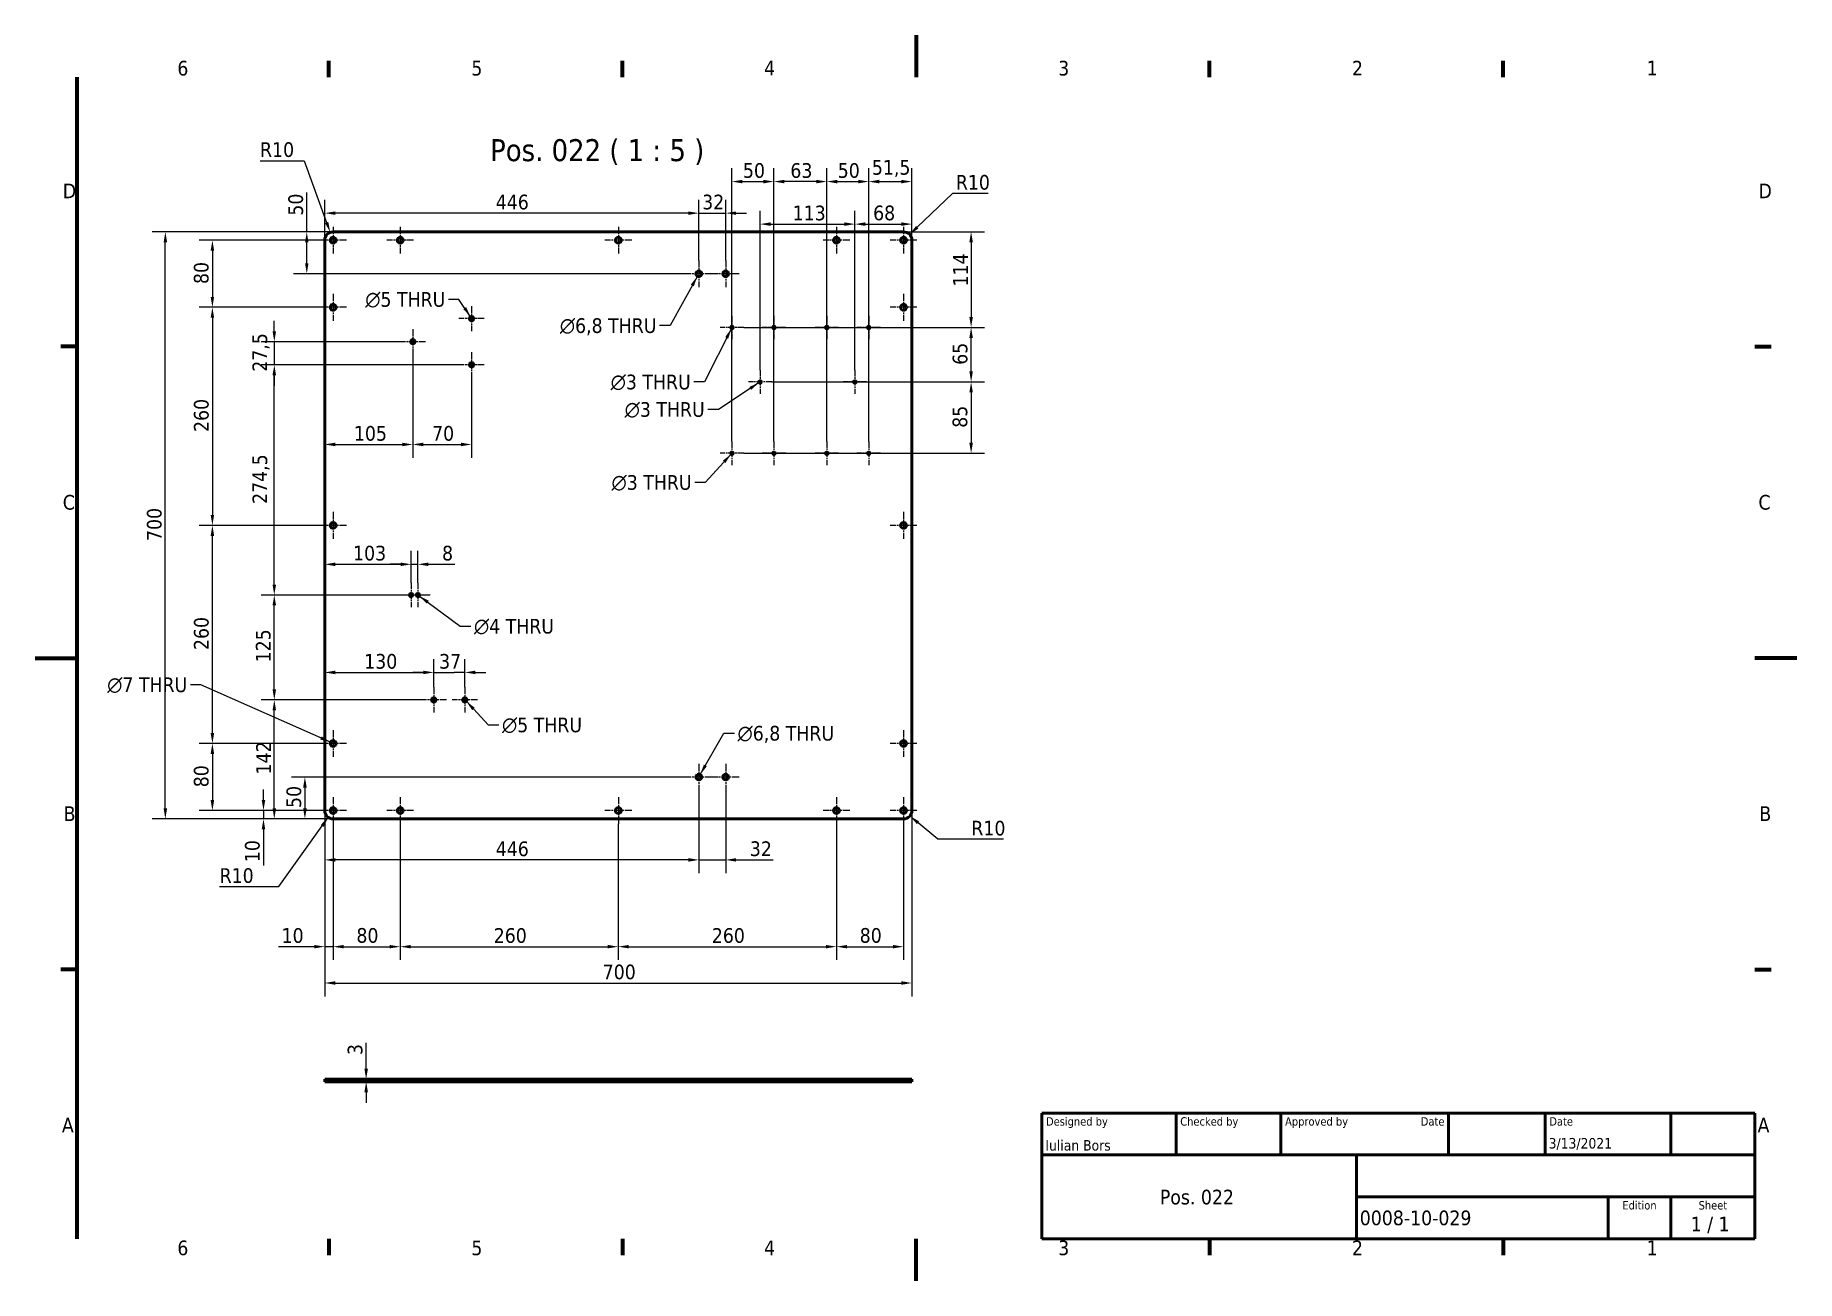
# Model space of a CAD drawing. Header units: millimetres. Extents: x 0 to 2100, y 0 to 1485.
import ezdxf
from ezdxf.enums import TextEntityAlignment as Align

# ---------------------------------------------------------------- set-up
doc = ezdxf.new("R2010")
doc.units = ezdxf.units.MM
doc.header["$LTSCALE"] = 5
doc.linetypes.add('CHAIN', pattern=[0.3543, 0.2362, -0.0295, 0.0591, -0.0295])
doc.linetypes.add('DASHED', pattern=[0.2068, 0.1655, -0.0413])
for name, color, linetype, lineweight in [('Border (ISO)', 7, 'Continuous', 70), ('Center Mark (ISO)', 7, 'Continuous', 25), ('Dimension (ISO)', 7, 'Continuous', 25), ('Hidden (ISO)', 7, 'DASHED', 35), ('Symbol (ISO)', 7, 'Continuous', 25), ('Title (ISO)', 7, 'Continuous', 50), ('Visible (ISO)', 7, 'Continuous', 50)]:
    doc.layers.add(name, color=color, linetype=linetype, lineweight=lineweight)
doc.styles.add('Note Text (ISO)', font='tahoma.ttf')
doc.styles.add('Text Style39', font='tahoma.ttf')
doc.styles.add('Text Style41', font='tahoma.ttf')
doc.styles.add('Text Style45', font='tahoma.ttf')
doc.dimstyles.new('Default - Method 1b (ISO)', dxfattribs={"dimscale": 5, "dimtxt": 3.5, "dimasz": 2.5, "dimexe": 3.175, "dimexo": 0, "dimgap": 0.762, "dimtad": 1, "dimtoh": 1, "dimrnd": 1e-08, "dimtxsty": 'Note Text (ISO)', "dimcen": 0.09, "dimdle": 10, "dimclrd": 256, "dimclre": 256, "dimclrt": 256, "dimazin": 2, "dimtfac": 1, "dimtmove": 0, "dimatfit": 3, "dimfxl": 0, "dimtolj": 1, "dimlwd": -1, "dimlwe": -1, "dimarcsym": 0})
doc.dimstyles.new('Default - Method 1b (ISO)$7', dxfattribs={"dimscale": 5, "dimtxt": 3.5, "dimasz": 2.5, "dimexe": 3.175, "dimexo": 0, "dimgap": 0.762, "dimtad": 1, "dimtoh": 1, "dimrnd": 1e-08, "dimtxsty": 'Note Text (ISO)', "dimcen": 0.09, "dimdle": 10, "dimclrd": 256, "dimclre": 256, "dimclrt": 256, "dimazin": 2, "dimtfac": 1, "dimtmove": 0, "dimatfit": 3, "dimfxl": 0, "dimtolj": 1, "dimlwd": -1, "dimlwe": -1, "dimarcsym": 0})

msp = doc.modelspace()

# ---------------------------------------------------------------- texts
at = {"layer": 'Symbol (ISO)', "insert": (542.3041, 1330.1554), "char_height": 26.199999, "attachment_point": 7, "style": 'Text Style45'}
msp.add_mtext('Pos. 022 ( 1 : 5 )', dxfattribs=at)
at = {"layer": 'Symbol (ISO)', "char_height": 17.5, "line_spacing_factor": 0.6125, "style": 'Note Text (ISO)'}
for s, insert, width, attachment_point in [('\\fAIGDT|b0|i0;\\H17.5000;n\\fTahoma|b0|i0;\\H17.5000;5 THRU', (488.8592, 1178.7885), 102.295715, 3), ('\\fAIGDT|b0|i0;\\H17.5000;n\\fTahoma|b0|i0;\\H17.5000;6,8 THRU', (740.5366, 1147.5571), 122.92132, 3), ('\\fAIGDT|b0|i0;\\H17.5000;n\\fTahoma|b0|i0;\\H17.5000;3 THRU', (781.4325, 1080.3154), 102.295715, 3), ('\\fAIGDT|b0|i0;\\H17.5000;n\\fTahoma|b0|i0;\\H17.5000;3 THRU', (798.0935, 1047.5682), 102.295715, 3), ('\\fAIGDT|b0|i0;\\H17.5000;n\\fTahoma|b0|i0;\\H17.5000;3 THRU', (782.4711, 960.547), 102.295715, 3), ('\\fAIGDT|b0|i0;\\H17.5000;n\\fTahoma|b0|i0;\\H17.5000;4 THRU', (523.025, 789.1869), 102.295715, 1), ('\\fAIGDT|b0|i0;\\H17.5000;n\\fTahoma|b0|i0;\\H17.5000;7 THRU', (181.2108, 719.3219), 102.295715, 3), ('\\fAIGDT|b0|i0;\\H17.5000;n\\fTahoma|b0|i0;\\H17.5000;5 THRU', (556.4269, 671.4952), 102.295715, 1), ('\\fAIGDT|b0|i0;\\H17.5000;n\\fTahoma|b0|i0;\\H17.5000;6,8 THRU', (837.2599, 661.5552), 122.92132, 1)]:
    msp.add_mtext(s, dxfattribs=dict(at, insert=insert, width=width, attachment_point=attachment_point))

# ---------------------------------------------------------------- blocks, each defined once
blk = doc.blocks.new('Borders Default Border')
at = {"layer": 'Border (ISO)'}
for p, q in [((70, 287), (70, 290.9)), ((140, 287), (140, 290.9)), ((280, 287), (280, 290.9)), ((350, 287), (350, 290.9)), ((10, 222.75), (6.1, 222.75)), ((410, 222.75), (413.9, 222.75)), ((10, 74.25), (6.1, 74.25)), ((410, 74.25), (413.9, 74.25)), ((70, 10), (70, 6.1)), ((140, 10), (140, 6.1)), ((280, 10), (280, 6.1)), ((350, 10), (350, 6.1))]:
    blk.add_line(p, q, dxfattribs=at)
at = {"layer": 'Border (ISO)', "flags": 128}
for points in [[(210, 297), (210, 287)], [(10, 10), (10, 287)], [(0, 148.5), (10, 148.5)], [(420, 148.5), (410, 148.5)], [(210, 0), (210, 10)]]:
    blk.add_lwpolyline(points, dxfattribs=at)
at = {"layer": 'Border (ISO)', "char_height": 3.5, "attachment_point": 7, "style": 'Note Text (ISO)'}
for s, insert in [('6', (33.88, 287.33)), ('5', (103.98, 287.33)), ('4', (173.78, 287.4)), ('3', (243.91, 287.33)), ('2', (313.94, 287.4)), ('1', (384.21, 287.4)), ('D', (6.57, 258.13)), ('D', (410.87, 258.13)), ('C', (6.56, 183.81)), ('C', (410.86, 183.81)), ('B', (6.78, 109.63)), ('B', (411.08, 109.63)), ('A', (6.36, 35.38)), ('A', (410.66, 35.38)), ('6', (33.88, 6.03)), ('5', (103.98, 6.03)), ('4', (173.78, 6.1)), ('3', (243.91, 6.03)), ('2', (313.94, 6.1)), ('1', (384.21, 6.1))]:
    blk.add_mtext(s, dxfattribs=dict(at, insert=insert))
blk = doc.blocks.new('*D5')
at = {"layer": 'Defpoints', "color": 0}
for p in [(339.1, 1240.6), (211.2, 1160.6), (339.1, 1160.6)]:
    blk.add_point(p, dxfattribs=at)
at = {"layer": 'Dimension (ISO)'}
for p, q in [((339.1, 1240.6), (195.3, 1240.6)), ((211.2, 1228.1), (211.2, 1173.1)), ((339.1, 1160.6), (195.3, 1160.6))]:
    blk.add_line(p, q, dxfattribs=at)
for points in [[(209.1, 1228.1), (213.3, 1228.1), (211.2, 1240.6)], [(209.1, 1173.1), (213.3, 1173.1), (211.2, 1160.6)]]:
    blk.add_solid(points, dxfattribs=at)
at = {"layer": 'Dimension (ISO)', "insert": (189.1, 1188.4), "char_height": 17.5, "attachment_point": 1, "rotation": 90, "style": 'Note Text (ISO)'}
blk.add_mtext('\\A1;80', dxfattribs=at)
blk = doc.blocks.new('*D6')
at = {"layer": 'Defpoints', "color": 0}
for p in [(339.1, 1160.6), (211.2, 900.6), (339.1, 900.6)]:
    blk.add_point(p, dxfattribs=at)
at = {"layer": 'Dimension (ISO)'}
for p, q in [((339.1, 1160.6), (195.3, 1160.6)), ((211.2, 1148.1), (211.2, 913.1)), ((339.1, 900.6), (195.3, 900.6))]:
    blk.add_line(p, q, dxfattribs=at)
for points in [[(209.1, 1148.1), (213.3, 1148.1), (211.2, 1160.6)], [(209.1, 913.1), (213.3, 913.1), (211.2, 900.6)]]:
    blk.add_solid(points, dxfattribs=at)
at = {"layer": 'Dimension (ISO)', "insert": (189.2, 1012), "char_height": 17.5, "attachment_point": 1, "rotation": 90, "style": 'Note Text (ISO)'}
blk.add_mtext('\\A1;260', dxfattribs=at)
blk = doc.blocks.new('*D7')
at = {"layer": 'Defpoints', "color": 0}
for p in [(211.2, 900.6), (339.1, 900.6), (339.1, 640.6)]:
    blk.add_point(p, dxfattribs=at)
at = {"layer": 'Dimension (ISO)'}
for p, q in [((339.1, 900.6), (195.3, 900.6)), ((211.2, 653.1), (211.2, 888.1)), ((339.1, 640.6), (195.3, 640.6))]:
    blk.add_line(p, q, dxfattribs=at)
for points in [[(209.1, 888.1), (213.3, 888.1), (211.2, 900.6)], [(209.1, 653.1), (213.3, 653.1), (211.2, 640.6)]]:
    blk.add_solid(points, dxfattribs=at)
at = {"layer": 'Dimension (ISO)', "insert": (189.2, 752), "char_height": 17.5, "attachment_point": 1, "rotation": 90, "style": 'Note Text (ISO)'}
blk.add_mtext('\\A1;260', dxfattribs=at)
blk = doc.blocks.new('*D8')
at = {"layer": 'Defpoints', "color": 0}
for p in [(339.1, 640.6), (211.2, 560.6), (339.1, 560.6)]:
    blk.add_point(p, dxfattribs=at)
at = {"layer": 'Dimension (ISO)'}
for p, q in [((339.1, 640.6), (195.3, 640.6)), ((211.2, 628.1), (211.2, 573.1)), ((339.1, 560.6), (195.3, 560.6))]:
    blk.add_line(p, q, dxfattribs=at)
for points in [[(209.1, 628.1), (213.3, 628.1), (211.2, 640.6)], [(209.1, 573.1), (213.3, 573.1), (211.2, 560.6)]]:
    blk.add_solid(points, dxfattribs=at)
at = {"layer": 'Dimension (ISO)', "insert": (189.1, 588.4), "char_height": 17.5, "attachment_point": 1, "rotation": 90, "style": 'Note Text (ISO)'}
blk.add_mtext('\\A1;80', dxfattribs=at)
blk = doc.blocks.new('*D9')
at = {"layer": 'Defpoints', "color": 0}
for p in [(272.1, 560.6), (339.1, 560.6), (355.1, 550.6)]:
    blk.add_point(p, dxfattribs=at)
at = {"layer": 'Dimension (ISO)'}
for p, q in [((272.1, 573.1), (272.1, 585.6)), ((339.1, 560.6), (256.2, 560.6)), ((355.1, 550.6), (256.2, 550.6)), ((272.1, 560.6), (272.1, 550.6)), ((272.1, 538.1), (272.1, 495.3))]:
    blk.add_line(p, q, dxfattribs=at)
for points in [[(270, 573.1), (274.2, 573.1), (272.1, 560.6)], [(270, 538.1), (274.2, 538.1), (272.1, 550.6)]]:
    blk.add_solid(points, dxfattribs=at)
at = {"layer": 'Dimension (ISO)', "insert": (250, 499.1), "char_height": 17.5, "attachment_point": 1, "rotation": 90, "style": 'Note Text (ISO)'}
blk.add_mtext('\\A1;10', dxfattribs=at)
blk = doc.blocks.new('*D10')
at = {"layer": 'Defpoints', "color": 0}
for p in [(155.1, 1250.6), (355.1, 1250.6), (355.1, 550.6)]:
    blk.add_point(p, dxfattribs=at)
at = {"layer": 'Dimension (ISO)'}
for p, q in [((355.1, 1250.6), (139.3, 1250.6)), ((155.1, 563.1), (155.1, 1238.1)), ((355.1, 550.6), (139.3, 550.6))]:
    blk.add_line(p, q, dxfattribs=at)
for points in [[(153.1, 1238.1), (157.2, 1238.1), (155.1, 1250.6)], [(153.1, 563.1), (157.2, 563.1), (155.1, 550.6)]]:
    blk.add_solid(points, dxfattribs=at)
at = {"layer": 'Dimension (ISO)', "insert": (133.1, 882), "char_height": 17.5, "attachment_point": 1, "rotation": 90, "style": 'Note Text (ISO)'}
blk.add_mtext('\\A1;700', dxfattribs=at)
blk = doc.blocks.new('*D11')
at = {"layer": 'Defpoints', "color": 0}
for p in [(345.1, 560.6), (355.1, 544.6), (355.1, 398.3)]:
    blk.add_point(p, dxfattribs=at)
at = {"layer": 'Dimension (ISO)'}
for p, q in [((345.1, 560.6), (345.1, 382.5)), ((355.1, 544.6), (355.1, 382.5)), ((332.6, 398.3), (289.9, 398.3)), ((355.1, 398.3), (345.1, 398.3)), ((367.6, 398.3), (380.1, 398.3))]:
    blk.add_line(p, q, dxfattribs=at)
for points in [[(332.6, 400.4), (332.6, 396.3), (345.1, 398.3)], [(367.6, 400.4), (367.6, 396.3), (355.1, 398.3)]]:
    blk.add_solid(points, dxfattribs=at)
at = {"layer": 'Dimension (ISO)', "insert": (293.7, 420.4), "char_height": 17.5, "attachment_point": 1, "style": 'Note Text (ISO)'}
blk.add_mtext('\\A1;10', dxfattribs=at)
blk = doc.blocks.new('*D12')
at = {"layer": 'Defpoints', "color": 0}
for p in [(355.1, 544.6), (435.1, 544.6), (435.1, 398.3)]:
    blk.add_point(p, dxfattribs=at)
at = {"layer": 'Dimension (ISO)'}
for p, q in [((355.1, 544.6), (355.1, 382.5)), ((435.1, 544.6), (435.1, 382.5)), ((367.6, 398.3), (422.6, 398.3))]:
    blk.add_line(p, q, dxfattribs=at)
for points in [[(367.6, 400.4), (367.6, 396.3), (355.1, 398.3)], [(422.6, 400.4), (422.6, 396.3), (435.1, 398.3)]]:
    blk.add_solid(points, dxfattribs=at)
at = {"layer": 'Dimension (ISO)', "insert": (382.9, 420.5), "char_height": 17.5, "attachment_point": 1, "style": 'Note Text (ISO)'}
blk.add_mtext('\\A1;80', dxfattribs=at)
blk = doc.blocks.new('*D13')
at = {"layer": 'Defpoints', "color": 0}
for p in [(435.1, 544.6), (695.1, 544.6), (695.1, 398.3)]:
    blk.add_point(p, dxfattribs=at)
at = {"layer": 'Dimension (ISO)'}
for p, q in [((435.1, 544.6), (435.1, 382.5)), ((695.1, 544.6), (695.1, 382.5)), ((447.6, 398.3), (682.6, 398.3))]:
    blk.add_line(p, q, dxfattribs=at)
for points in [[(447.6, 400.4), (447.6, 396.3), (435.1, 398.3)], [(682.6, 400.4), (682.6, 396.3), (695.1, 398.3)]]:
    blk.add_solid(points, dxfattribs=at)
at = {"layer": 'Dimension (ISO)', "insert": (546.6, 420.4), "char_height": 17.5, "attachment_point": 1, "style": 'Note Text (ISO)'}
blk.add_mtext('\\A1;260', dxfattribs=at)
blk = doc.blocks.new('*D14')
at = {"layer": 'Defpoints', "color": 0}
for p in [(695.1, 544.6), (955.1, 544.6), (955.1, 398.3)]:
    blk.add_point(p, dxfattribs=at)
at = {"layer": 'Dimension (ISO)'}
for p, q in [((695.1, 544.6), (695.1, 382.5)), ((955.1, 544.6), (955.1, 382.5)), ((707.6, 398.3), (942.6, 398.3))]:
    blk.add_line(p, q, dxfattribs=at)
for points in [[(707.6, 400.4), (707.6, 396.3), (695.1, 398.3)], [(942.6, 400.4), (942.6, 396.3), (955.1, 398.3)]]:
    blk.add_solid(points, dxfattribs=at)
at = {"layer": 'Dimension (ISO)', "insert": (806.6, 420.4), "char_height": 17.5, "attachment_point": 1, "style": 'Note Text (ISO)'}
blk.add_mtext('\\A1;260', dxfattribs=at)
blk = doc.blocks.new('*D15')
at = {"layer": 'Defpoints', "color": 0}
for p in [(955.1, 544.6), (1035.1, 544.6), (1035.1, 398.3)]:
    blk.add_point(p, dxfattribs=at)
at = {"layer": 'Dimension (ISO)'}
for p, q in [((955.1, 544.6), (955.1, 382.5)), ((1035.1, 544.6), (1035.1, 382.5)), ((967.6, 398.3), (1022.6, 398.3))]:
    blk.add_line(p, q, dxfattribs=at)
for points in [[(967.6, 400.4), (967.6, 396.3), (955.1, 398.3)], [(1022.6, 400.4), (1022.6, 396.3), (1035.1, 398.3)]]:
    blk.add_solid(points, dxfattribs=at)
at = {"layer": 'Dimension (ISO)', "insert": (982.9, 420.5), "char_height": 17.5, "attachment_point": 1, "style": 'Note Text (ISO)'}
blk.add_mtext('\\A1;80', dxfattribs=at)
blk = doc.blocks.new('*D16')
at = {"layer": 'Defpoints', "color": 0}
for p in [(345.1, 560.6), (1045.1, 560.6), (1045.1, 355)]:
    blk.add_point(p, dxfattribs=at)
at = {"layer": 'Dimension (ISO)'}
for p, q in [((345.1, 560.6), (345.1, 339.1)), ((1045.1, 560.6), (1045.1, 339.1)), ((357.6, 355), (1032.6, 355))]:
    blk.add_line(p, q, dxfattribs=at)
for points in [[(357.6, 357.1), (357.6, 352.9), (345.1, 355)], [(1032.6, 357.1), (1032.6, 352.9), (1045.1, 355)]]:
    blk.add_solid(points, dxfattribs=at)
at = {"layer": 'Dimension (ISO)', "insert": (676.5, 377), "char_height": 17.5, "attachment_point": 1, "style": 'Note Text (ISO)'}
blk.add_mtext('\\A1;700', dxfattribs=at)
blk = doc.blocks.new('*D17')
at = {"layer": 'Defpoints', "color": 0}
for p in [(775.2, 600.6), (321.5, 550.6), (355.1, 550.6)]:
    blk.add_point(p, dxfattribs=at)
at = {"layer": 'Dimension (ISO)'}
for p, q in [((775.2, 600.6), (305.6, 600.6)), ((321.5, 588.1), (321.5, 563.1)), ((355.1, 550.6), (305.6, 550.6))]:
    blk.add_line(p, q, dxfattribs=at)
for points in [[(319.4, 588.1), (323.6, 588.1), (321.5, 600.6)], [(319.4, 563.1), (323.6, 563.1), (321.5, 550.6)]]:
    blk.add_solid(points, dxfattribs=at)
at = {"layer": 'Dimension (ISO)', "insert": (299.5, 563.7), "char_height": 17.5, "attachment_point": 1, "rotation": 90, "style": 'Note Text (ISO)'}
blk.add_mtext('\\A1;50', dxfattribs=at)
blk = doc.blocks.new('*D18')
at = {"layer": 'Defpoints', "color": 0}
for p in [(791.1, 584.7), (823.1, 584.7), (823.1, 501.8)]:
    blk.add_point(p, dxfattribs=at)
at = {"layer": 'Dimension (ISO)'}
for p, q in [((791.1, 584.7), (791.1, 485.9)), ((823.1, 584.7), (823.1, 485.9)), ((778.6, 501.8), (766.1, 501.8)), ((791.1, 501.8), (823.1, 501.8)), ((835.6, 501.8), (879.8, 501.8))]:
    blk.add_line(p, q, dxfattribs=at)
for points in [[(778.6, 503.9), (778.6, 499.7), (791.1, 501.8)], [(835.6, 503.9), (835.6, 499.7), (823.1, 501.8)]]:
    blk.add_solid(points, dxfattribs=at)
at = {"layer": 'Dimension (ISO)', "insert": (851.9, 523.9), "char_height": 17.5, "attachment_point": 1, "style": 'Note Text (ISO)'}
blk.add_mtext('\\A1;32', dxfattribs=at)
blk = doc.blocks.new('*D19')
at = {"layer": 'Defpoints', "color": 0}
for p in [(791.1, 584.7), (345.1, 560.6), (345.1, 501.8)]:
    blk.add_point(p, dxfattribs=at)
at = {"layer": 'Dimension (ISO)'}
for p, q in [((791.1, 584.7), (791.1, 485.9)), ((345.1, 560.6), (345.1, 485.9)), ((778.6, 501.8), (357.6, 501.8))]:
    blk.add_line(p, q, dxfattribs=at)
for points in [[(357.6, 503.9), (357.6, 499.7), (345.1, 501.8)], [(778.6, 503.9), (778.6, 499.7), (791.1, 501.8)]]:
    blk.add_solid(points, dxfattribs=at)
at = {"layer": 'Dimension (ISO)', "insert": (549, 523.8), "char_height": 17.5, "attachment_point": 1, "style": 'Note Text (ISO)'}
blk.add_mtext('\\A1;446', dxfattribs=at)
blk = doc.blocks.new('*D20')
at = {"layer": 'Defpoints', "color": 0}
for p in [(880.6, 1310.5), (830.6, 1000.6), (880.6, 1000.6)]:
    blk.add_point(p, dxfattribs=at)
at = {"layer": 'Dimension (ISO)'}
for p, q in [((830.6, 1000.6), (830.6, 1326.4)), ((880.6, 1000.6), (880.6, 1326.4)), ((843.1, 1310.5), (868.1, 1310.5))]:
    blk.add_line(p, q, dxfattribs=at)
for points in [[(843.1, 1312.6), (843.1, 1308.4), (830.6, 1310.5)], [(868.1, 1312.6), (868.1, 1308.4), (880.6, 1310.5)]]:
    blk.add_solid(points, dxfattribs=at)
at = {"layer": 'Dimension (ISO)', "insert": (843.7, 1332.5), "char_height": 17.5, "attachment_point": 1, "style": 'Note Text (ISO)'}
blk.add_mtext('\\A1;50', dxfattribs=at)
blk = doc.blocks.new('*D21')
at = {"layer": 'Defpoints', "color": 0}
for p in [(880.6, 1310.5), (880.6, 1000.6), (943.6, 1000.6)]:
    blk.add_point(p, dxfattribs=at)
at = {"layer": 'Dimension (ISO)'}
for p, q in [((880.6, 1000.6), (880.6, 1326.4)), ((943.6, 1000.6), (943.6, 1326.4)), ((931.1, 1310.5), (893.1, 1310.5))]:
    blk.add_line(p, q, dxfattribs=at)
for points in [[(893.1, 1312.6), (893.1, 1308.4), (880.6, 1310.5)], [(931.1, 1312.6), (931.1, 1308.4), (943.6, 1310.5)]]:
    blk.add_solid(points, dxfattribs=at)
at = {"layer": 'Dimension (ISO)', "insert": (900.2, 1332.5), "char_height": 17.5, "attachment_point": 1, "style": 'Note Text (ISO)'}
blk.add_mtext('\\A1;63', dxfattribs=at)
blk = doc.blocks.new('*D22')
at = {"layer": 'Defpoints', "color": 0}
for p in [(993.6, 1310.5), (943.6, 1000.6), (993.6, 1000.6)]:
    blk.add_point(p, dxfattribs=at)
at = {"layer": 'Dimension (ISO)'}
for p, q in [((943.6, 1000.6), (943.6, 1326.4)), ((993.6, 1000.6), (993.6, 1326.4)), ((956.1, 1310.5), (981.1, 1310.5))]:
    blk.add_line(p, q, dxfattribs=at)
for points in [[(956.1, 1312.6), (956.1, 1308.4), (943.6, 1310.5)], [(981.1, 1312.6), (981.1, 1308.4), (993.6, 1310.5)]]:
    blk.add_solid(points, dxfattribs=at)
at = {"layer": 'Dimension (ISO)', "insert": (956.7, 1332.5), "char_height": 17.5, "attachment_point": 1, "style": 'Note Text (ISO)'}
blk.add_mtext('\\A1;50', dxfattribs=at)
blk = doc.blocks.new('*D23')
at = {"layer": 'Defpoints', "color": 0}
for p in [(1045.1, 1310.5), (1045.1, 1240.6), (993.6, 1000.6)]:
    blk.add_point(p, dxfattribs=at)
at = {"layer": 'Dimension (ISO)'}
for p, q in [((993.6, 1000.6), (993.6, 1326.4)), ((1045.1, 1240.6), (1045.1, 1326.4)), ((1006.1, 1310.5), (1032.6, 1310.5))]:
    blk.add_line(p, q, dxfattribs=at)
for points in [[(1006.1, 1312.6), (1006.1, 1308.4), (993.6, 1310.5)], [(1032.6, 1312.6), (1032.6, 1308.4), (1045.1, 1310.5)]]:
    blk.add_solid(points, dxfattribs=at)
at = {"layer": 'Dimension (ISO)', "insert": (997.4, 1336.2), "char_height": 17.5, "attachment_point": 1, "style": 'Note Text (ISO)'}
blk.add_mtext('\\A1;51,5', dxfattribs=at)
blk = doc.blocks.new('*D24')
at = {"layer": 'Defpoints', "color": 0}
for p in [(355.1, 1250.6), (323.7, 1200.6), (775.2, 1200.6)]:
    blk.add_point(p, dxfattribs=at)
at = {"layer": 'Dimension (ISO)'}
for p, q in [((323.7, 1250.6), (323.7, 1297.6)), ((355.1, 1250.6), (307.9, 1250.6)), ((323.7, 1213.1), (323.7, 1238.1)), ((775.2, 1200.6), (307.9, 1200.6))]:
    blk.add_line(p, q, dxfattribs=at)
for points in [[(321.7, 1238.1), (325.8, 1238.1), (323.7, 1250.6)], [(321.7, 1213.1), (325.8, 1213.1), (323.7, 1200.6)]]:
    blk.add_solid(points, dxfattribs=at)
at = {"layer": 'Dimension (ISO)', "insert": (301.7, 1269.9), "char_height": 17.5, "attachment_point": 1, "rotation": 90, "style": 'Note Text (ISO)'}
blk.add_mtext('\\A1;50', dxfattribs=at)
blk = doc.blocks.new('*D25')
at = {"layer": 'Defpoints', "color": 0}
for p in [(823.1, 1272.9), (791.1, 1216.5), (823.1, 1216.5)]:
    blk.add_point(p, dxfattribs=at)
at = {"layer": 'Dimension (ISO)'}
for p, q in [((791.1, 1216.5), (791.1, 1288.7)), ((823.1, 1216.5), (823.1, 1288.7)), ((778.6, 1272.9), (766.1, 1272.9)), ((791.1, 1272.9), (823.1, 1272.9)), ((835.6, 1272.9), (848.1, 1272.9))]:
    blk.add_line(p, q, dxfattribs=at)
for points in [[(778.6, 1274.9), (778.6, 1270.8), (791.1, 1272.9)], [(835.6, 1274.9), (835.6, 1270.8), (823.1, 1272.9)]]:
    blk.add_solid(points, dxfattribs=at)
at = {"layer": 'Dimension (ISO)', "insert": (795.1, 1294.9), "char_height": 17.5, "attachment_point": 1, "style": 'Note Text (ISO)'}
blk.add_mtext('\\A1;32', dxfattribs=at)
blk = doc.blocks.new('*D26')
at = {"layer": 'Defpoints', "color": 0}
for p in [(345.1, 1272.9), (345.1, 1240.6), (791.1, 1216.5)]:
    blk.add_point(p, dxfattribs=at)
at = {"layer": 'Dimension (ISO)'}
for p, q in [((345.1, 1240.6), (345.1, 1288.7)), ((791.1, 1216.5), (791.1, 1288.7)), ((778.6, 1272.9), (357.6, 1272.9))]:
    blk.add_line(p, q, dxfattribs=at)
for points in [[(357.6, 1274.9), (357.6, 1270.8), (345.1, 1272.9)], [(778.6, 1274.9), (778.6, 1270.8), (791.1, 1272.9)]]:
    blk.add_solid(points, dxfattribs=at)
at = {"layer": 'Dimension (ISO)', "insert": (549, 1294.9), "char_height": 17.5, "attachment_point": 1, "style": 'Note Text (ISO)'}
blk.add_mtext('\\A1;446', dxfattribs=at)
blk = doc.blocks.new('*D27')
at = {"layer": 'Defpoints', "color": 0}
for p in [(878.1, 1071.6), (844.6, 986.6), (1115.7, 986.6)]:
    blk.add_point(p, dxfattribs=at)
at = {"layer": 'Dimension (ISO)'}
for p, q in [((878.1, 1071.6), (1131.6, 1071.6)), ((1115.7, 1059.1), (1115.7, 999.1)), ((844.6, 986.6), (1131.6, 986.6))]:
    blk.add_line(p, q, dxfattribs=at)
for points in [[(1113.6, 1059.1), (1117.8, 1059.1), (1115.7, 1071.6)], [(1113.6, 999.1), (1117.8, 999.1), (1115.7, 986.6)]]:
    blk.add_solid(points, dxfattribs=at)
at = {"layer": 'Dimension (ISO)', "insert": (1093.6, 1017), "char_height": 17.5, "attachment_point": 1, "rotation": 90, "style": 'Note Text (ISO)'}
blk.add_mtext('\\A1;85', dxfattribs=at)
blk = doc.blocks.new('*D28')
at = {"layer": 'Defpoints', "color": 0}
for p in [(844.6, 1136.6), (1115.7, 1136.6), (878.1, 1071.6)]:
    blk.add_point(p, dxfattribs=at)
at = {"layer": 'Dimension (ISO)'}
for p, q in [((844.6, 1136.6), (1131.6, 1136.6)), ((1115.7, 1084.1), (1115.7, 1124.1)), ((878.1, 1071.6), (1131.6, 1071.6))]:
    blk.add_line(p, q, dxfattribs=at)
for points in [[(1113.6, 1124.1), (1117.8, 1124.1), (1115.7, 1136.6)], [(1113.6, 1084.1), (1117.8, 1084.1), (1115.7, 1071.6)]]:
    blk.add_solid(points, dxfattribs=at)
at = {"layer": 'Dimension (ISO)', "insert": (1093.7, 1092.1), "char_height": 17.5, "attachment_point": 1, "rotation": 90, "style": 'Note Text (ISO)'}
blk.add_mtext('\\A1;65', dxfattribs=at)
blk = doc.blocks.new('*D29')
at = {"layer": 'Defpoints', "color": 0}
for p in [(977.1, 1259.8), (864.1, 1085.6), (977.1, 1085.6)]:
    blk.add_point(p, dxfattribs=at)
at = {"layer": 'Dimension (ISO)'}
for p, q in [((864.1, 1085.6), (864.1, 1275.7)), ((977.1, 1085.6), (977.1, 1275.7)), ((876.6, 1259.8), (964.6, 1259.8))]:
    blk.add_line(p, q, dxfattribs=at)
for points in [[(876.6, 1261.9), (876.6, 1257.7), (864.1, 1259.8)], [(964.6, 1261.9), (964.6, 1257.7), (977.1, 1259.8)]]:
    blk.add_solid(points, dxfattribs=at)
at = {"layer": 'Dimension (ISO)', "insert": (902.9, 1281.8), "char_height": 17.5, "attachment_point": 1, "style": 'Note Text (ISO)'}
blk.add_mtext('\\A1;113', dxfattribs=at)
blk = doc.blocks.new('*D30')
at = {"layer": 'Defpoints', "color": 0}
for p in [(1045.1, 1259.8), (1045.1, 1240.6), (977.1, 1085.6)]:
    blk.add_point(p, dxfattribs=at)
at = {"layer": 'Dimension (ISO)'}
for p, q in [((977.1, 1085.6), (977.1, 1275.7)), ((1045.1, 1240.6), (1045.1, 1275.7)), ((989.6, 1259.8), (1032.6, 1259.8))]:
    blk.add_line(p, q, dxfattribs=at)
for points in [[(989.6, 1261.9), (989.6, 1257.7), (977.1, 1259.8)], [(1032.6, 1261.9), (1032.6, 1257.7), (1045.1, 1259.8)]]:
    blk.add_solid(points, dxfattribs=at)
at = {"layer": 'Dimension (ISO)', "insert": (998.9, 1281.9), "char_height": 17.5, "attachment_point": 1, "style": 'Note Text (ISO)'}
blk.add_mtext('\\A1;68', dxfattribs=at)
blk = doc.blocks.new('*D31')
at = {"layer": 'Defpoints', "color": 0}
for p in [(1035.1, 1250.6), (1007.6, 1136.6), (1115.7, 1136.6)]:
    blk.add_point(p, dxfattribs=at)
at = {"layer": 'Dimension (ISO)'}
for p, q in [((1035.1, 1250.6), (1131.6, 1250.6)), ((1115.7, 1238.1), (1115.7, 1149.1)), ((1007.6, 1136.6), (1131.6, 1136.6))]:
    blk.add_line(p, q, dxfattribs=at)
for points in [[(1113.6, 1238.1), (1117.8, 1238.1), (1115.7, 1250.6)], [(1113.6, 1149.1), (1117.8, 1149.1), (1115.7, 1136.6)]]:
    blk.add_solid(points, dxfattribs=at)
at = {"layer": 'Dimension (ISO)', "insert": (1094.3, 1185.5), "char_height": 17.5, "attachment_point": 1, "rotation": 90, "style": 'Note Text (ISO)'}
blk.add_mtext('\\A1;114', dxfattribs=at)
blk = doc.blocks.new('*D32')
at = {"layer": 'Defpoints', "color": 0}
for p in [(394.5, 240.3), (394.5, 240.3), (394.5, 237.3)]:
    blk.add_point(p, dxfattribs=at)
at = {"layer": 'Dimension (ISO)'}
for p, q in [((394.5, 252.8), (394.5, 283.5)), ((394.5, 237.3), (394.5, 240.3)), ((394.5, 224.8), (394.5, 212.3))]:
    blk.add_line(p, q, dxfattribs=at)
for points in [[(392.4, 252.8), (396.6, 252.8), (394.5, 240.3)], [(392.4, 224.8), (396.6, 224.8), (394.5, 237.3)]]:
    blk.add_solid(points, dxfattribs=at)
at = {"layer": 'Dimension (ISO)', "insert": (372.5, 269.1), "char_height": 17.5, "attachment_point": 1, "rotation": 90, "style": 'Note Text (ISO)'}
blk.add_mtext('\\A1;3', dxfattribs=at)
blk = doc.blocks.new('*D33')
at = {"layer": 'Defpoints', "color": 0}
for p in [(1035.1, 560.6), (1042.8, 554.2)]:
    blk.add_point(p, dxfattribs=at)
at = {"layer": 'Dimension (ISO)'}
for p, q in [((1075.9, 526.4), (1052.4, 546.1)), ((1154.5, 526.4), (1075.9, 526.4))]:
    blk.add_line(p, q, dxfattribs=at)
blk.add_solid([(1053.7, 547.7), (1051, 544.5), (1042.8, 554.2)], dxfattribs=at)
at = {"layer": 'Dimension (ISO)', "insert": (1116, 548.4), "char_height": 17.5, "attachment_point": 1, "style": 'Note Text (ISO)'}
blk.add_mtext('\\A1;R10', dxfattribs=at)
blk = doc.blocks.new('*D34')
at = {"layer": 'Defpoints', "color": 0}
for p in [(349.3, 552.5), (355.1, 560.6)]:
    blk.add_point(p, dxfattribs=at)
at = {"layer": 'Dimension (ISO)'}
for p, q in [((290.4, 469.9), (342.1, 542.3)), ((219.8, 469.9), (290.4, 469.9))]:
    blk.add_line(p, q, dxfattribs=at)
blk.add_solid([(340.4, 543.5), (343.8, 541.1), (349.3, 552.5)], dxfattribs=at)
at = {"layer": 'Dimension (ISO)', "insert": (219.8, 491.9), "char_height": 17.5, "attachment_point": 1, "style": 'Note Text (ISO)'}
blk.add_mtext('\\A1;R10', dxfattribs=at)
blk = doc.blocks.new('*D35')
at = {"layer": 'Defpoints', "color": 0}
for p in [(1035.1, 1240.6), (1042.4, 1247.5)]:
    blk.add_point(p, dxfattribs=at)
at = {"layer": 'Dimension (ISO)'}
for p, q in [((1093.7, 1296.4), (1051.4, 1256.1)), ((1136, 1296.4), (1093.7, 1296.4))]:
    blk.add_line(p, q, dxfattribs=at)
blk.add_solid([(1050, 1257.6), (1052.9, 1254.6), (1042.4, 1247.5)], dxfattribs=at)
at = {"layer": 'Dimension (ISO)', "insert": (1097.5, 1318.4), "char_height": 17.5, "attachment_point": 1, "style": 'Note Text (ISO)'}
blk.add_mtext('\\A1;R10', dxfattribs=at)
blk = doc.blocks.new('*D36')
at = {"layer": 'Defpoints', "color": 0}
for p in [(351.7, 1250), (355.1, 1240.6)]:
    blk.add_point(p, dxfattribs=at)
at = {"layer": 'Dimension (ISO)'}
for p, q in [((268, 1335.4), (320.5, 1335.4)), ((320.5, 1335.4), (347.4, 1261.7))]:
    blk.add_line(p, q, dxfattribs=at)
blk.add_solid([(349.4, 1262.4), (345.5, 1261), (351.7, 1250)], dxfattribs=at)
at = {"layer": 'Dimension (ISO)', "insert": (268, 1357.4), "char_height": 17.5, "attachment_point": 1, "style": 'Note Text (ISO)'}
blk.add_mtext('\\A1;R10', dxfattribs=at)
blk = doc.blocks.new('*D37')
at = {"layer": 'Defpoints', "color": 0}
for p in [(285, 692.6), (460.1, 692.6), (355.1, 550.6)]:
    blk.add_point(p, dxfattribs=at)
at = {"layer": 'Dimension (ISO)'}
for p, q in [((460.1, 692.6), (269.2, 692.6)), ((285, 563.1), (285, 680.1)), ((355.1, 550.6), (269.2, 550.6))]:
    blk.add_line(p, q, dxfattribs=at)
for points in [[(282.9, 680.1), (287.1, 680.1), (285, 692.6)], [(282.9, 563.1), (287.1, 563.1), (285, 550.6)]]:
    blk.add_solid(points, dxfattribs=at)
at = {"layer": 'Dimension (ISO)', "insert": (263.4, 603.7), "char_height": 17.5, "attachment_point": 1, "rotation": 90, "style": 'Note Text (ISO)'}
blk.add_mtext('\\A1;142', dxfattribs=at)
blk = doc.blocks.new('*D38')
at = {"layer": 'Defpoints', "color": 0}
for p in [(285, 817.6), (441.6, 817.6), (460.1, 692.6)]:
    blk.add_point(p, dxfattribs=at)
at = {"layer": 'Dimension (ISO)'}
for p, q in [((441.6, 817.6), (269.2, 817.6)), ((285, 705.1), (285, 805.1)), ((460.1, 692.6), (269.2, 692.6))]:
    blk.add_line(p, q, dxfattribs=at)
for points in [[(282.9, 805.1), (287.1, 805.1), (285, 817.6)], [(282.9, 705.1), (287.1, 705.1), (285, 692.6)]]:
    blk.add_solid(points, dxfattribs=at)
at = {"layer": 'Dimension (ISO)', "insert": (263, 737.3), "char_height": 17.5, "attachment_point": 1, "rotation": 90, "style": 'Note Text (ISO)'}
blk.add_mtext('\\A1;125', dxfattribs=at)
blk = doc.blocks.new('*D39')
at = {"layer": 'Defpoints', "color": 0}
for p in [(285, 1092.1), (505.1, 1092.1), (441.6, 817.6)]:
    blk.add_point(p, dxfattribs=at)
at = {"layer": 'Dimension (ISO)'}
for p, q in [((505.1, 1092.1), (269.2, 1092.1)), ((285, 830.1), (285, 1079.6)), ((441.6, 817.6), (269.2, 817.6))]:
    blk.add_line(p, q, dxfattribs=at)
for points in [[(282.9, 1079.6), (287.1, 1079.6), (285, 1092.1)], [(282.9, 830.1), (287.1, 830.1), (285, 817.6)]]:
    blk.add_solid(points, dxfattribs=at)
at = {"layer": 'Dimension (ISO)', "insert": (259, 926.2), "char_height": 17.5, "attachment_point": 1, "rotation": 90, "style": 'Note Text (ISO)'}
blk.add_mtext('\\A1;274,5', dxfattribs=at)
blk = doc.blocks.new('*D40')
at = {"layer": 'Defpoints', "color": 0}
for p in [(450.1, 1104.6), (345.1, 1042.5), (450.1, 997.1)]:
    blk.add_point(p, dxfattribs=at)
at = {"layer": 'Dimension (ISO)'}
for p, q in [((450.1, 1104.6), (450.1, 981.2)), ((357.6, 997.1), (437.6, 997.1))]:
    blk.add_line(p, q, dxfattribs=at)
for points in [[(357.6, 999.2), (357.6, 995), (345.1, 997.1)], [(437.6, 999.2), (437.6, 995), (450.1, 997.1)]]:
    blk.add_solid(points, dxfattribs=at)
at = {"layer": 'Dimension (ISO)', "insert": (379.9, 1019.1), "char_height": 17.5, "attachment_point": 1, "style": 'Note Text (ISO)'}
blk.add_mtext('\\A1;105', dxfattribs=at)
blk = doc.blocks.new('*D41')
at = {"layer": 'Defpoints', "color": 0}
for p in [(450.1, 1104.6), (520.1, 1077.1), (520.1, 997.1)]:
    blk.add_point(p, dxfattribs=at)
at = {"layer": 'Dimension (ISO)'}
for p, q in [((450.1, 1104.6), (450.1, 981.2)), ((520.1, 1077.1), (520.1, 981.2)), ((462.6, 997.1), (507.6, 997.1))]:
    blk.add_line(p, q, dxfattribs=at)
for points in [[(462.6, 999.2), (462.6, 995), (450.1, 997.1)], [(507.6, 999.2), (507.6, 995), (520.1, 997.1)]]:
    blk.add_solid(points, dxfattribs=at)
at = {"layer": 'Dimension (ISO)', "insert": (473.1, 1019.1), "char_height": 17.5, "attachment_point": 1, "style": 'Note Text (ISO)'}
blk.add_mtext('\\A1;70', dxfattribs=at)
blk = doc.blocks.new('*D42')
at = {"layer": 'Defpoints', "color": 0}
for p in [(345.1, 717.5), (475.1, 725.3), (475.1, 707.6)]:
    blk.add_point(p, dxfattribs=at)
at = {"layer": 'Dimension (ISO)'}
for p, q in [((475.1, 707.6), (475.1, 741.2)), ((357.6, 725.3), (462.6, 725.3))]:
    blk.add_line(p, q, dxfattribs=at)
for points in [[(357.6, 727.4), (357.6, 723.2), (345.1, 725.3)], [(462.6, 727.4), (462.6, 723.2), (475.1, 725.3)]]:
    blk.add_solid(points, dxfattribs=at)
at = {"layer": 'Dimension (ISO)', "insert": (392.2, 747.3), "char_height": 17.5, "attachment_point": 1, "style": 'Note Text (ISO)'}
blk.add_mtext('\\A1;130', dxfattribs=at)
blk = doc.blocks.new('*D43')
at = {"layer": 'Defpoints', "color": 0}
for p in [(512.1, 725.3), (475.1, 707.6), (512.1, 707.6)]:
    blk.add_point(p, dxfattribs=at)
at = {"layer": 'Dimension (ISO)'}
for p, q in [((475.1, 707.6), (475.1, 741.2)), ((512.1, 707.6), (512.1, 741.2)), ((462.6, 725.3), (450.1, 725.3)), ((475.1, 725.3), (487.6, 725.3)), ((487.6, 725.3), (499.6, 725.3)), ((512.1, 725.3), (499.6, 725.3)), ((524.6, 725.3), (537.1, 725.3))]:
    blk.add_line(p, q, dxfattribs=at)
for points in [[(462.6, 727.4), (462.6, 723.2), (475.1, 725.3)], [(524.6, 727.4), (524.6, 723.2), (512.1, 725.3)]]:
    blk.add_solid(points, dxfattribs=at)
at = {"layer": 'Dimension (ISO)', "insert": (481.5, 747.3), "char_height": 17.5, "attachment_point": 1, "style": 'Note Text (ISO)'}
blk.add_mtext('\\A1;37', dxfattribs=at)
blk = doc.blocks.new('*D44')
at = {"layer": 'Defpoints', "color": 0}
for p in [(345.1, 854.2), (448.1, 854.2), (448.1, 832.1)]:
    blk.add_point(p, dxfattribs=at)
at = {"layer": 'Dimension (ISO)'}
for p, q in [((448.1, 832.1), (448.1, 870.1)), ((357.6, 854.2), (435.6, 854.2))]:
    blk.add_line(p, q, dxfattribs=at)
for points in [[(357.6, 856.3), (357.6, 852.1), (345.1, 854.2)], [(435.6, 856.3), (435.6, 852.1), (448.1, 854.2)]]:
    blk.add_solid(points, dxfattribs=at)
at = {"layer": 'Dimension (ISO)', "insert": (378.9, 876.3), "char_height": 17.5, "attachment_point": 1, "style": 'Note Text (ISO)'}
blk.add_mtext('\\A1;103', dxfattribs=at)
blk = doc.blocks.new('*D45')
at = {"layer": 'Defpoints', "color": 0}
for p in [(448.1, 854.2), (448.1, 832.1), (456.1, 832.1)]:
    blk.add_point(p, dxfattribs=at)
at = {"layer": 'Dimension (ISO)'}
for p, q in [((448.1, 832.1), (448.1, 870.1)), ((456.1, 832.1), (456.1, 870.1)), ((435.6, 854.2), (423.1, 854.2)), ((448.1, 854.2), (456.1, 854.2)), ((468.6, 854.2), (500.2, 854.2))]:
    blk.add_line(p, q, dxfattribs=at)
for points in [[(435.6, 856.3), (435.6, 852.1), (448.1, 854.2)], [(468.6, 856.3), (468.6, 852.1), (456.1, 854.2)]]:
    blk.add_solid(points, dxfattribs=at)
at = {"layer": 'Dimension (ISO)', "insert": (485, 876.3), "char_height": 17.5, "attachment_point": 1, "style": 'Note Text (ISO)'}
blk.add_mtext('\\A1;8', dxfattribs=at)
blk = doc.blocks.new('*D46')
at = {"layer": 'Defpoints', "color": 0}
for p in [(435.1, 1119.6), (285, 1092.1), (505.1, 1092.1)]:
    blk.add_point(p, dxfattribs=at)
at = {"layer": 'Dimension (ISO)'}
for p, q in [((285, 1132.1), (285, 1144.6)), ((435.1, 1119.6), (269.2, 1119.6)), ((285, 1119.6), (285, 1092.1)), ((505.1, 1092.1), (269.2, 1092.1)), ((285, 1079.6), (285, 1067.1))]:
    blk.add_line(p, q, dxfattribs=at)
for points in [[(282.9, 1132.1), (287.1, 1132.1), (285, 1119.6)], [(282.9, 1079.6), (287.1, 1079.6), (285, 1092.1)]]:
    blk.add_solid(points, dxfattribs=at)
at = {"layer": 'Dimension (ISO)', "insert": (259, 1083.8), "char_height": 17.5, "attachment_point": 1, "rotation": 90, "style": 'Note Text (ISO)'}
blk.add_mtext('\\A1;27,5', dxfattribs=at)
blk = doc.blocks.new('Title Blocks I.A.B')
at = {"layer": 'Title (ISO)'}
for p, q in [((270.07, 130), (100.07, 130)), ((100.07, 130), (100.07, 100)), ((132.07, 120), (132.07, 130)), ((157.07, 120), (157.07, 130)), ((197.07, 120), (197.07, 130)), ((220.07, 120), (220.07, 130)), ((250.07, 120), (250.07, 130)), ((270.07, 100), (270.07, 130)), ((100.07, 120), (270.07, 120)), ((175.07, 120), (175.07, 100)), ((270.07, 110), (175.07, 110)), ((235.07, 100), (235.07, 110)), ((250.07, 100), (250.07, 110)), ((100.07, 100), (270.07, 100))]:
    blk.add_line(p, q, dxfattribs=at)
at = {"layer": 'Title (ISO)', "style": 'Text Style41'}
for s, p in [('Designed by', (101.07, 129)), ('Checked by', (133.07, 129)), ('Approved by', (158.07, 129)), ('Date', (221.07, 129))]:
    blk.add_text(s, height=2, dxfattribs=at).set_placement(p, align=Align.TOP_LEFT)
blk.add_text('Date', height=2, dxfattribs=at).set_placement((196.07, 129), align=Align.TOP_RIGHT)
for s, p in [('Edition', (242.57, 109)), ('Sheet', (260.07, 109))]:
    blk.add_text(s, height=2, dxfattribs=at).set_placement(p, align=Align.TOP_CENTER)
at = {"layer": 'Title (ISO)', "style": 'Note Text (ISO)'}
blk.add_text('1 / 1 ', height=3.5, dxfattribs=at).set_placement((260.07, 103.5), align=Align.MIDDLE_CENTER)
at = {"layer": 'Title (ISO)'}
for tag, p, height, style in [('AUTHOR_001', (100.92, 121.05), 2.5, 'Text Style39'), ('CREATION_DATE_001', (220.91, 121.54), 2.5, 'Text Style39'), ('COMPANY_001', (128.21, 108.21), 3.5, 'Note Text (ISO)'), ('PART_NUMBER_001', (175.88, 103.25), 3.5, 'Note Text (ISO)')]:
    blk.add_attdef(tag, p, '', height=height, dxfattribs=dict(at, style=style))
at = {"layer": 'Title (ISO)', "style": 'Text Style39'}
for tag, p in [('CHECKED_BY', (133.07, 121)), ('ENG_APPROVED_BY', (158.07, 121))]:
    blk.add_attdef(tag, text='', height=2.5, dxfattribs=at).set_placement(p, align=Align.BOTTOM_LEFT)
blk.add_attdef('ENG_APPROVAL_DATE', text='', height=2.5, dxfattribs=at).set_placement((196.07, 121), align=Align.BOTTOM_RIGHT)
at = {"layer": 'Title (ISO)', "style": 'Note Text (ISO)'}
for tag, p in [('TITLE', (222.57, 115)), ('REVISION_NUMBER', (242.57, 103.5))]:
    blk.add_attdef(tag, text='', height=3.5, dxfattribs=at).set_placement(p, align=Align.MIDDLE_CENTER)

# ---------------------------------------------------------------- dimensions: what is measured, and where the dimension line sits
at = {"layer": 'Dimension (ISO)'}
for center, mpoint, picture, middle in [((355.1433, 1240.5956), (351.7083, 1249.9871), '*D36', (287.1906, 1335.3681)), ((1035.1433, 1240.5956), (1042.3851, 1247.4917), '*D35', (1116.7701, 1296.3829)), ((355.1433, 560.5956), (349.3348, 552.4554), '*D34', (239.0585, 469.8711)), ((1035.1433, 560.5956), (1042.8058, 554.1702), '*D33', (1135.2828, 526.4017))]:
    dim = msp.add_radius_dim(center=center, mpoint=mpoint, dimstyle='Default - Method 1b (ISO)', override={"dimgap": 0.762, "dimtih": 1, "dimdec": 2, "dimlfac": 1, "dimcen": 0, "dimtol": 0, "dimlim": 0, "dimtp": 0, "dimtm": 0, "dimtdec": 2, "dimtofl": 0}, dxfattribs=at)
    dim.commit()
    dim.dimension.update_dxf_attribs({"geometry": picture, "text_midpoint": middle, "dimtype": 164})
for base, p1, p2, angle, override, picture, middle in [((880.6433, 1310.5107), (830.6433, 1000.5956), (880.6433, 1000.5956), 180, {"dimgap": 0.762, "dimtoh": 0, "dimdec": 2, "dimtol": 0, "dimlim": 0, "dimtp": 0, "dimtm": 0, "dimtdec": 2, "dimtofl": 0, "dimatfit": 1}, '*D20', (855.6433, 1310.5107)), ((880.6433, 1310.5107), (943.6433, 1000.5956), (880.6433, 1000.5956), 180, {"dimgap": 0.762, "dimtoh": 0, "dimdec": 2, "dimtol": 0, "dimlim": 0, "dimtp": 0, "dimtm": 0, "dimtdec": 2, "dimtofl": 0, "dimatfit": 1}, '*D21', (912.1433, 1310.5107)), ((993.6433, 1310.5107), (943.6433, 1000.5956), (993.6433, 1000.5956), 180, {"dimgap": 0.762, "dimtoh": 0, "dimdec": 2, "dimtol": 0, "dimlim": 0, "dimtp": 0, "dimtm": 0, "dimtdec": 2, "dimtofl": 0, "dimatfit": 1}, '*D22', (968.6433, 1310.5107)), ((1045.1433, 1310.5107), (993.6433, 1000.5956), (1045.1433, 1240.5956), 180, {"dimgap": 0.762, "dimtoh": 0, "dimdec": 2, "dimtol": 0, "dimlim": 0, "dimtp": 0, "dimtm": 0, "dimtdec": 2, "dimtofl": 0, "dimatfit": 1}, '*D23', (1019.3933, 1310.5107)), ((323.7484, 1200.5956), (355.1433, 1250.5956), (775.2153, 1200.5956), 90, {"dimgap": 0.762, "dimtoh": 0, "dimdec": 2, "dimtol": 0, "dimlim": 0, "dimtp": 0, "dimtm": 0, "dimtdec": 2, "dimtofl": 0, "dimatfit": 2}, '*D24', (323.7484, 1281.824)), ((345.1433, 1272.8579), (791.1153, 1216.4956), (345.1433, 1240.5956), 180, {"dimgap": 0.762, "dimtoh": 0, "dimdec": 0, "dimtol": 0, "dimlim": 0, "dimtp": 0, "dimtm": 0, "dimtdec": 2, "dimtofl": 0, "dimatfit": 1}, '*D26', (568.1293, 1272.8579)), ((823.1153, 1272.8579), (791.1153, 1216.4956), (823.1153, 1216.4956), 180, {"dimgap": 0.762, "dimtoh": 0, "dimdec": 2, "dimtol": 0, "dimlim": 0, "dimtp": 0, "dimtm": 0, "dimtdec": 2, "dimtofl": 1, "dimatfit": 1}, '*D25', (807.1153, 1272.8579)), ((977.1433, 1259.8067), (864.1433, 1085.5956), (977.1433, 1085.5956), 180, {"dimgap": 0.762, "dimtoh": 0, "dimdec": 2, "dimtol": 0, "dimlim": 0, "dimtp": 0, "dimtm": 0, "dimtdec": 2, "dimtofl": 0, "dimatfit": 1}, '*D29', (920.6433, 1259.8067)), ((1045.1433, 1259.8067), (977.1433, 1085.5956), (1045.1433, 1240.5956), 180, {"dimgap": 0.762, "dimtoh": 0, "dimdec": 2, "dimtol": 0, "dimlim": 0, "dimtp": 0, "dimtm": 0, "dimtdec": 2, "dimtofl": 0, "dimatfit": 1}, '*D30', (1011.1433, 1259.8067)), ((155.1433, 1250.5956), (355.1433, 550.5956), (355.1433, 1250.5956), 270, {"dimgap": 0.762, "dimtoh": 0, "dimdec": 2, "dimtol": 0, "dimlim": 0, "dimtp": 0, "dimtm": 0, "dimtdec": 2, "dimtofl": 0, "dimatfit": 1}, '*D10', (155.1433, 900.5956)), ((211.1899, 1160.5956), (339.1433, 1240.5956), (339.1433, 1160.5956), 90, {"dimgap": 0.762, "dimtoh": 0, "dimdec": 2, "dimtol": 0, "dimlim": 0, "dimtp": 0, "dimtm": 0, "dimtdec": 2, "dimtofl": 0, "dimatfit": 1}, '*D5', (211.1899, 1200.5956)), ((1115.6877, 1136.5956), (1035.1433, 1250.5956), (1007.6433, 1136.5956), 90, {"dimgap": 0.762, "dimtoh": 0, "dimdec": 2, "dimtol": 0, "dimlim": 0, "dimtp": 0, "dimtm": 0, "dimtdec": 2, "dimtofl": 0, "dimatfit": 1}, '*D31', (1115.6877, 1203.5956)), ((211.1899, 900.5956), (339.1433, 1160.5956), (339.1433, 900.5956), 90, {"dimgap": 0.762, "dimtoh": 0, "dimdec": 2, "dimtol": 0, "dimlim": 0, "dimtp": 0, "dimtm": 0, "dimtdec": 2, "dimtofl": 0, "dimatfit": 1}, '*D6', (211.1899, 1030.5956)), ((285.032, 1092.0956), (435.1433, 1119.5956), (505.1433, 1092.0956), 90, {"dimgap": 0.762, "dimtoh": 0, "dimdec": 2, "dimtol": 0, "dimlim": 0, "dimtp": 0, "dimtm": 0, "dimtdec": 2, "dimtofl": 1, "dimatfit": 1}, '*D46', (285.032, 1105.8456)), ((1115.6877, 1136.5956), (878.1433, 1071.5956), (844.6433, 1136.5956), 90, {"dimgap": 0.762, "dimtoh": 0, "dimdec": 2, "dimtol": 0, "dimlim": 0, "dimtp": 0, "dimtm": 0, "dimtdec": 2, "dimtofl": 0, "dimatfit": 1}, '*D28', (1115.6877, 1104.0956)), ((285.032, 1092.0956), (441.6433, 817.5956), (505.1433, 1092.0956), 90, {"dimgap": 0.762, "dimtoh": 0, "dimdec": 2, "dimtol": 0, "dimlim": 0, "dimtp": 0, "dimtm": 0, "dimtdec": 2, "dimtofl": 0, "dimatfit": 1}, '*D39', (285.032, 954.8456)), ((450.1433, 997.0956), (345.1433, 1042.5379), (450.1433, 1104.5956), 180, {"dimgap": 0.762, "dimtoh": 0, "dimdec": 2, "dimse1": 1, "dimtol": 0, "dimlim": 0, "dimtp": 0, "dimtm": 0, "dimtdec": 2, "dimtofl": 0, "dimatfit": 1}, '*D40', (397.6433, 997.0956)), ((520.1433, 997.0956), (450.1433, 1104.5956), (520.1433, 1077.0956), 180, {"dimgap": 0.762, "dimtoh": 0, "dimdec": 2, "dimtol": 0, "dimlim": 0, "dimtp": 0, "dimtm": 0, "dimtdec": 2, "dimtofl": 0, "dimatfit": 1}, '*D41', (485.1433, 997.0956)), ((1115.6877, 986.5956), (878.1433, 1071.5956), (844.6433, 986.5956), 90, {"dimgap": 0.762, "dimtoh": 0, "dimdec": 2, "dimtol": 0, "dimlim": 0, "dimtp": 0, "dimtm": 0, "dimtdec": 2, "dimtofl": 0, "dimatfit": 1}, '*D27', (1115.6877, 1029.0956)), ((211.1899, 900.5956), (339.1433, 640.5956), (339.1433, 900.5956), 90, {"dimgap": 0.762, "dimtoh": 0, "dimdec": 2, "dimtol": 0, "dimlim": 0, "dimtp": 0, "dimtm": 0, "dimtdec": 2, "dimtofl": 0, "dimatfit": 1}, '*D7', (211.1899, 770.5956)), ((448.1433, 854.2212), (345.1433, 854.2212), (448.1433, 832.0956), 180, {"dimgap": 0.762, "dimtoh": 0, "dimdec": 2, "dimse1": 1, "dimtol": 0, "dimlim": 0, "dimtp": 0, "dimtm": 0, "dimtdec": 2, "dimtofl": 0, "dimatfit": 1}, '*D44', (396.6433, 854.2212)), ((448.1433, 854.2212), (456.1433, 832.0956), (448.1433, 832.0956), 180, {"dimgap": 0.762, "dimtoh": 0, "dimdec": 2, "dimtol": 0, "dimlim": 0, "dimtp": 0, "dimtm": 0, "dimtdec": 2, "dimtofl": 1, "dimatfit": 1}, '*D45', (490.6534, 854.2212)), ((285.032, 817.5956), (460.1433, 692.5956), (441.6433, 817.5956), 90, {"dimgap": 0.762, "dimtoh": 0, "dimdec": 2, "dimtol": 0, "dimlim": 0, "dimtp": 0, "dimtm": 0, "dimtdec": 2, "dimtofl": 0, "dimatfit": 1}, '*D38', (285.032, 755.0956)), ((475.1433, 725.2873), (345.1433, 717.5026), (475.1433, 707.5956), 180, {"dimgap": 0.762, "dimtoh": 0, "dimdec": 2, "dimse1": 1, "dimtol": 0, "dimlim": 0, "dimtp": 0, "dimtm": 0, "dimtdec": 2, "dimtofl": 0, "dimatfit": 1}, '*D42', (410.1433, 725.2873)), ((512.1433, 725.2873), (475.1433, 707.5956), (512.1433, 707.5956), 180, {"dimgap": 0.762, "dimtoh": 0, "dimdec": 2, "dimtol": 0, "dimlim": 0, "dimtp": 0, "dimtm": 0, "dimtdec": 2, "dimtofl": 0}, '*D43', (493.6433, 725.2873)), ((285.032, 692.5956), (355.1433, 550.5956), (460.1433, 692.5956), 270, {"dimgap": 0.762, "dimtoh": 0, "dimdec": 2, "dimtol": 0, "dimlim": 0, "dimtp": 0, "dimtm": 0, "dimtdec": 2, "dimtofl": 0, "dimatfit": 1}, '*D37', (285.032, 621.5956)), ((211.1899, 560.5956), (339.1433, 640.5956), (339.1433, 560.5956), 90, {"dimgap": 0.762, "dimtoh": 0, "dimdec": 2, "dimtol": 0, "dimlim": 0, "dimtp": 0, "dimtm": 0, "dimtdec": 2, "dimtofl": 0, "dimatfit": 1}, '*D8', (211.1899, 600.5956)), ((321.477, 550.5956), (775.2153, 600.5956), (355.1433, 550.5956), 90, {"dimgap": 0.762, "dimtoh": 0, "dimdec": 2, "dimtol": 0, "dimlim": 0, "dimtp": 0, "dimtm": 0, "dimtdec": 2, "dimtofl": 0, "dimatfit": 1}, '*D17', (321.477, 575.5956)), ((272.0669, 560.5956), (355.1433, 550.5956), (339.1433, 560.5956), 270, {"dimgap": 0.762, "dimtoh": 0, "dimdec": 2, "dimtol": 0, "dimlim": 0, "dimtp": 0, "dimtm": 0, "dimtdec": 2, "dimtofl": 1, "dimatfit": 1}, '*D9', (272.0669, 510.4617)), ((345.1433, 501.8151), (791.1153, 584.6956), (345.1433, 560.5956), 180, {"dimgap": 0.762, "dimtoh": 0, "dimdec": 1, "dimtol": 0, "dimlim": 0, "dimtp": 0, "dimtm": 0, "dimtdec": 2, "dimtofl": 0, "dimatfit": 1}, '*D19', (568.1293, 501.8151)), ((823.1153, 501.8151), (791.1153, 584.6956), (823.1153, 584.6956), 180, {"dimgap": 0.762, "dimtoh": 0, "dimdec": 2, "dimtol": 0, "dimlim": 0, "dimtp": 0, "dimtm": 0, "dimtdec": 2, "dimtofl": 1, "dimatfit": 1}, '*D18', (863.9661, 501.8151)), ((355.1433, 398.3449), (345.1433, 560.5956), (355.1433, 544.5956), 180, {"dimgap": 0.762, "dimtoh": 0, "dimdec": 2, "dimtol": 0, "dimlim": 0, "dimtp": 0, "dimtm": 0, "dimtdec": 2, "dimtofl": 1, "dimatfit": 1}, '*D11', (305.0094, 398.3449)), ((1045.1433, 355.0095), (345.1433, 560.5956), (1045.1433, 560.5956), 180, {"dimgap": 0.762, "dimtoh": 0, "dimdec": 2, "dimtol": 0, "dimlim": 0, "dimtp": 0, "dimtm": 0, "dimtdec": 2, "dimtofl": 0, "dimatfit": 1}, '*D16', (695.1433, 355.0095)), ((435.1433, 398.3449), (355.1433, 544.5956), (435.1433, 544.5956), 180, {"dimgap": 0.762, "dimtoh": 0, "dimdec": 2, "dimtol": 0, "dimlim": 0, "dimtp": 0, "dimtm": 0, "dimtdec": 2, "dimtofl": 0, "dimatfit": 1}, '*D12', (395.1433, 398.3449)), ((695.1433, 398.3449), (435.1433, 544.5956), (695.1433, 544.5956), 180, {"dimgap": 0.762, "dimtoh": 0, "dimdec": 2, "dimtol": 0, "dimlim": 0, "dimtp": 0, "dimtm": 0, "dimtdec": 2, "dimtofl": 0, "dimatfit": 1}, '*D13', (565.1433, 398.3449)), ((955.1433, 398.3449), (695.1433, 544.5956), (955.1433, 544.5956), 180, {"dimgap": 0.762, "dimtoh": 0, "dimdec": 2, "dimtol": 0, "dimlim": 0, "dimtp": 0, "dimtm": 0, "dimtdec": 2, "dimtofl": 0, "dimatfit": 1}, '*D14', (825.1433, 398.3449)), ((1035.1433, 398.3449), (955.1433, 544.5956), (1035.1433, 544.5956), 180, {"dimgap": 0.762, "dimtoh": 0, "dimdec": 2, "dimtol": 0, "dimlim": 0, "dimtp": 0, "dimtm": 0, "dimtdec": 2, "dimtofl": 0, "dimatfit": 1}, '*D15', (995.1433, 398.3449)), ((394.5024, 240.2852), (394.5024, 237.2852), (394.5024, 240.2852), 90, {"dimgap": 0.762, "dimtoh": 0, "dimdec": 2, "dimse1": 1, "dimse2": 1, "dimtol": 0, "dimlim": 0, "dimtp": 0, "dimtm": 0, "dimtdec": 2, "dimtofl": 1, "dimatfit": 1}, '*D32', (394.5024, 274.4134))]:
    dim = msp.add_linear_dim(base=base, p1=p1, p2=p2, angle=angle, dimstyle='Default - Method 1b (ISO)', override=override, dxfattribs=at)
    dim.commit()
    dim.dimension.update_dxf_attribs({"geometry": picture, "text_midpoint": middle, "dimtype": 160})

# ---------------------------------------------------------------- linework, layer by layer
at = {"layer": 'Center Mark (ISO)', "linetype": 'CHAIN', "ltscale": 7.111628}
for p, q in [((371.1433, 1240.5956), (339.1433, 1240.5956)), ((355.1433, 1256.5956), (355.1433, 1224.5956)), ((451.1433, 1240.5956), (419.1433, 1240.5956)), ((435.1433, 1256.5956), (435.1433, 1224.5956)), ((711.1433, 1240.5956), (679.1433, 1240.5956)), ((695.1433, 1256.5956), (695.1433, 1224.5956)), ((971.1433, 1240.5956), (939.1433, 1240.5956)), ((955.1433, 1256.5956), (955.1433, 1224.5956)), ((1051.1433, 1240.5956), (1019.1433, 1240.5956)), ((1035.1433, 1256.5956), (1035.1433, 1224.5956)), ((355.1433, 1176.5956), (355.1433, 1144.5956)), ((1035.1433, 1176.5956), (1035.1433, 1144.5956)), ((371.1433, 1160.5956), (339.1433, 1160.5956)), ((1051.1433, 1160.5956), (1019.1433, 1160.5956)), ((355.1433, 916.5956), (355.1433, 884.5956)), ((1035.1433, 916.5956), (1035.1433, 884.5956)), ((371.1433, 900.5956), (339.1433, 900.5956)), ((1051.1433, 900.5956), (1019.1433, 900.5956)), ((355.1433, 656.5956), (355.1433, 624.5956)), ((1035.1433, 656.5956), (1035.1433, 624.5956)), ((371.1433, 640.5956), (339.1433, 640.5956)), ((1051.1433, 640.5956), (1019.1433, 640.5956)), ((355.1433, 576.5956), (355.1433, 544.5956)), ((435.1433, 576.5956), (435.1433, 544.5956)), ((695.1433, 576.5956), (695.1433, 544.5956)), ((955.1433, 576.5956), (955.1433, 544.5956)), ((1035.1433, 576.5956), (1035.1433, 544.5956)), ((371.1433, 560.5956), (339.1433, 560.5956)), ((451.1433, 560.5956), (419.1433, 560.5956)), ((711.1433, 560.5956), (679.1433, 560.5956)), ((971.1433, 560.5956), (939.1433, 560.5956)), ((1051.1433, 560.5956), (1019.1433, 560.5956))]:
    msp.add_line(p, q, dxfattribs=at)
at = {"layer": 'Center Mark (ISO)', "linetype": 'CHAIN', "ltscale": 7.067179}
for p, q in [((807.0153, 1200.5956), (775.2153, 1200.5956)), ((791.1153, 1216.4956), (791.1153, 1184.6956)), ((839.0153, 1200.5956), (807.2153, 1200.5956)), ((823.1153, 1216.4956), (823.1153, 1184.6956)), ((791.1153, 616.4956), (791.1153, 584.6956)), ((823.1153, 616.4956), (823.1153, 584.6956)), ((807.0153, 600.5956), (775.2153, 600.5956)), ((839.0153, 600.5956), (807.2153, 600.5956))]:
    msp.add_line(p, q, dxfattribs=at)
at = {"layer": 'Center Mark (ISO)', "linetype": 'CHAIN', "ltscale": 6.667144}
for p, q in [((520.1433, 1162.0956), (520.1433, 1132.0956)), ((450.1433, 1134.5956), (450.1433, 1104.5956)), ((535.1433, 1147.0956), (505.1433, 1147.0956)), ((465.1433, 1119.5956), (435.1433, 1119.5956)), ((535.1433, 1092.0956), (505.1433, 1092.0956)), ((520.1433, 1107.0956), (520.1433, 1077.0956)), ((475.1433, 707.5956), (475.1433, 677.5956)), ((512.1433, 707.5956), (512.1433, 677.5956)), ((490.1433, 692.5956), (460.1433, 692.5956)), ((527.1433, 692.5956), (497.1433, 692.5956))]:
    msp.add_line(p, q, dxfattribs=at)
at = {"layer": 'Center Mark (ISO)', "linetype": 'CHAIN', "ltscale": 6.222661}
for p, q in [((844.6433, 1136.5956), (816.6433, 1136.5956)), ((830.6433, 1150.5956), (830.6433, 1122.5956)), ((894.6433, 1136.5956), (866.6433, 1136.5956)), ((880.6433, 1150.5956), (880.6433, 1122.5956)), ((957.6433, 1136.5956), (929.6433, 1136.5956)), ((943.6433, 1150.5956), (943.6433, 1122.5956)), ((1007.6433, 1136.5956), (979.6433, 1136.5956)), ((993.6433, 1150.5956), (993.6433, 1122.5956)), ((878.1433, 1071.5956), (850.1433, 1071.5956)), ((864.1433, 1085.5956), (864.1433, 1057.5956)), ((991.1433, 1071.5956), (963.1433, 1071.5956)), ((977.1433, 1085.5956), (977.1433, 1057.5956)), ((830.6433, 1000.5956), (830.6433, 972.5956)), ((880.6433, 1000.5956), (880.6433, 972.5956)), ((943.6433, 1000.5956), (943.6433, 972.5956)), ((993.6433, 1000.5956), (993.6433, 972.5956)), ((844.6433, 986.5956), (816.6433, 986.5956)), ((894.6433, 986.5956), (866.6433, 986.5956)), ((957.6433, 986.5956), (929.6433, 986.5956)), ((1007.6433, 986.5956), (979.6433, 986.5956))]:
    msp.add_line(p, q, dxfattribs=at)
at = {"layer": 'Center Mark (ISO)', "linetype": 'CHAIN', "ltscale": 6.444903}
for p, q in [((448.1433, 832.0956), (448.1433, 803.0956)), ((456.1433, 832.0956), (456.1433, 803.0956)), ((462.6433, 817.5956), (433.6433, 817.5956)), ((470.6433, 817.5956), (441.6433, 817.5956))]:
    msp.add_line(p, q, dxfattribs=at)
at = {"layer": 'Hidden (ISO)', "ltscale": 1.142165}
for p, q in [((351.6433, 240.2852), (351.6433, 237.2852)), ((358.6433, 240.2852), (358.6433, 237.2852)), ((431.6433, 240.2852), (431.6433, 237.2852)), ((438.6433, 240.2852), (438.6433, 237.2852)), ((446.1433, 237.2852), (446.1433, 240.2852)), ((447.6433, 237.2852), (447.6433, 240.2852)), ((450.1433, 237.2852), (450.1433, 240.2852)), ((452.6433, 237.2852), (452.6433, 240.2852)), ((454.1433, 237.2852), (454.1433, 240.2852)), ((458.1433, 237.2852), (458.1433, 240.2852)), ((472.6433, 237.2852), (472.6433, 240.2852)), ((477.6433, 237.2852), (477.6433, 240.2852)), ((509.6433, 237.2852), (509.6433, 240.2852)), ((514.6433, 237.2852), (514.6433, 240.2852)), ((517.6433, 237.2852), (517.6433, 240.2852)), ((522.6433, 237.2852), (522.6433, 240.2852)), ((691.6433, 240.2852), (691.6433, 237.2852)), ((698.6433, 240.2852), (698.6433, 237.2852)), ((787.7153, 237.2852), (787.7153, 240.2852)), ((794.5153, 237.2852), (794.5153, 240.2852)), ((819.7153, 237.2852), (819.7153, 240.2852)), ((826.5153, 237.2852), (826.5153, 240.2852)), ((829.1433, 237.2852), (829.1433, 240.2852)), ((832.1433, 237.2852), (832.1433, 240.2852)), ((862.6433, 237.2852), (862.6433, 240.2852)), ((865.6433, 237.2852), (865.6433, 240.2852)), ((879.1433, 237.2852), (879.1433, 240.2852)), ((882.1433, 237.2852), (882.1433, 240.2852)), ((942.1433, 237.2852), (942.1433, 240.2852)), ((945.1433, 237.2852), (945.1433, 240.2852)), ((951.6433, 240.2852), (951.6433, 237.2852)), ((958.6433, 240.2852), (958.6433, 237.2852)), ((975.6433, 237.2852), (975.6433, 240.2852)), ((978.6433, 237.2852), (978.6433, 240.2852)), ((992.1433, 237.2852), (992.1433, 240.2852)), ((995.1433, 237.2852), (995.1433, 240.2852)), ((1031.6433, 240.2852), (1031.6433, 237.2852)), ((1038.6433, 240.2852), (1038.6433, 237.2852))]:
    msp.add_line(p, q, dxfattribs=at)
at = {"layer": 'Visible (ISO)'}
for p, q in [((345.1433, 1240.5956), (345.1433, 560.5956)), ((1035.1433, 1250.5956), (355.1433, 1250.5956)), ((1045.1433, 560.5956), (1045.1433, 1240.5956)), ((355.1433, 550.5956), (1035.1433, 550.5956)), ((345.1433, 240.2852), (355.1433, 240.2852)), ((345.1433, 240.2852), (345.1433, 237.2852)), ((355.1433, 237.2852), (345.1433, 237.2852)), ((1035.1433, 240.2852), (355.1433, 240.2852)), ((1035.1433, 237.2852), (355.1433, 237.2852)), ((1035.1433, 240.2852), (1045.1433, 240.2852)), ((1045.1433, 237.2852), (1035.1433, 237.2852)), ((1045.1433, 237.2852), (1045.1433, 240.2852))]:
    msp.add_line(p, q, dxfattribs=at)
for centre, radius in [((355.1433, 1240.5956), 3.5), ((435.1433, 1240.5956), 3.5), ((695.1433, 1240.5956), 3.5), ((955.1433, 1240.5956), 3.5), ((1035.1433, 1240.5956), 3.5), ((791.1153, 1200.5956), 3.4), ((823.1153, 1200.5956), 3.4), ((355.1433, 1160.5956), 3.5), ((1035.1433, 1160.5956), 3.5), ((520.1433, 1147.0956), 2.5), ((830.6433, 1136.5956), 1.5), ((880.6433, 1136.5956), 1.5), ((943.6433, 1136.5956), 1.5), ((993.6433, 1136.5956), 1.5), ((450.1433, 1119.5956), 2.5), ((520.1433, 1092.0956), 2.5), ((864.1433, 1071.5956), 1.5), ((977.1433, 1071.5956), 1.5), ((830.6433, 986.5956), 1.5), ((880.6433, 986.5956), 1.5), ((943.6433, 986.5956), 1.5), ((993.6433, 986.5956), 1.5), ((355.1433, 900.5956), 3.5), ((1035.1433, 900.5956), 3.5), ((448.1433, 817.5956), 2), ((456.1433, 817.5956), 2), ((475.1433, 692.5956), 2.5), ((512.1433, 692.5956), 2.5), ((355.1433, 640.5956), 3.5), ((1035.1433, 640.5956), 3.5), ((791.1153, 600.5956), 3.4), ((823.1153, 600.5956), 3.4), ((355.1433, 560.5956), 3.5), ((435.1433, 560.5956), 3.5), ((695.1433, 560.5956), 3.5), ((955.1433, 560.5956), 3.5), ((1035.1433, 560.5956), 3.5)]:
    msp.add_circle(centre, radius, dxfattribs=at)
for centre, start, end in [((355.1433, 1240.5956), 90, 180), ((1035.1433, 1240.5956), 0, 90), ((355.1433, 560.5956), 180, 270), ((1035.1433, 560.5956), 270, 0)]:
    msp.add_arc(centre, 10, start, end, dxfattribs=at)

# ---------------------------------------------------------------- block references
at = {"xscale": 5, "yscale": 5, "zscale": 5}
msp.add_blockref('Borders Default Border', (0, 0), dxfattribs=at)
msp.add_blockref('Title Blocks I.A.B', (699.643, -450), dxfattribs=at).add_auto_attribs({'PART_NUMBER_001': '0008-10-029', 'COMPANY_001': 'Pos. 022', 'AUTHOR_001': 'Iulian Bors', 'CREATION_DATE_001': '3/13/2021'})

msp.set_redraw_order([(e.dxf.handle, doc.entitydb.next_handle()) for e in msp.query("TEXT MTEXT ATTDEF DIMENSION ARC_DIMENSION")])  # texts and dimensions are drawn at this point

# ---------------------------------------------------------------- leaders
at = {"layer": 'Symbol (ISO)', "annotation_type": 0, "has_hookline": 1}
for points, hookline_direction, text_width in [([(789.387, 1197.6676), (756.8466, 1138.8071), (744.3466, 1138.8071)], 1, 119.4602), ([(518.9196, 1149.2756), (505.1692, 1170.0385), (492.6692, 1170.0385)], 1, 99.0337), ([(829.9339, 1135.2739), (797.7425, 1071.5654), (785.2425, 1071.5654)], 1, 99.0337), ([(862.848, 1070.8392), (814.4035, 1038.8182), (801.9035, 1038.8182)], 1, 99.0337), ([(829.5693, 985.5484), (798.7811, 951.797), (786.2811, 951.797)], 1, 99.0337), ([(457.8118, 816.4928), (506.715, 780.4369), (519.215, 780.4369)], 0, 99.0337), ([(351.9728, 642.0782), (197.5208, 710.5719), (185.0208, 710.5719)], 1, 99.0337), ([(513.9707, 690.8895), (540.1169, 662.7452), (552.6169, 662.7452)], 0, 99.0337), ([(792.7152, 603.5956), (820.9499, 652.8052), (833.4499, 652.8052)], 0, 119.4602)]:
    msp.add_leader(points, dimstyle='Default - Method 1b (ISO)$7', override={"dimtad": 0}, dxfattribs=dict(at, hookline_direction=hookline_direction, text_width=text_width))

doc.saveas('drawing.dxf')
